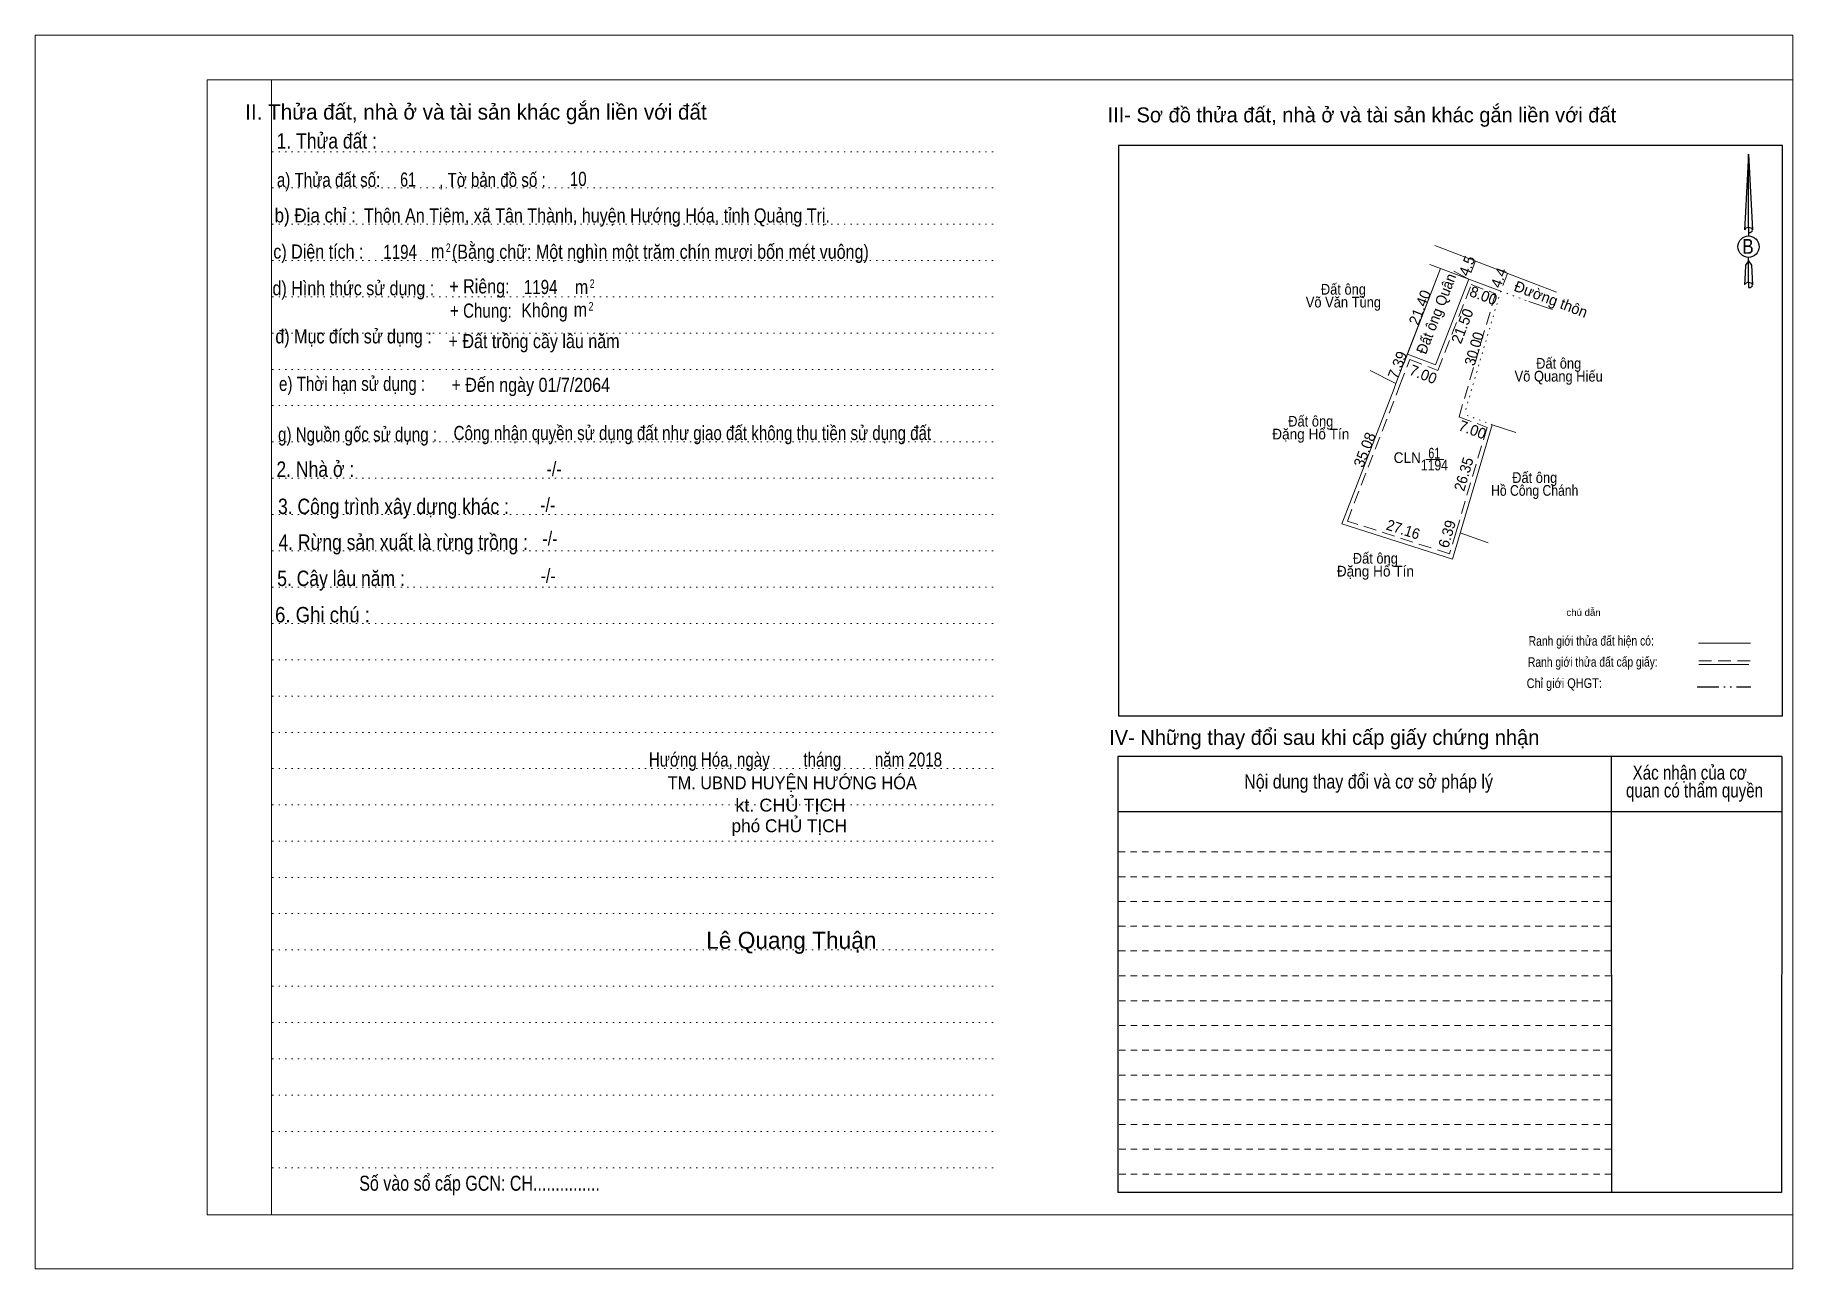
# Model space of a CAD drawing. Header units: metres. Extents: x 539054 to 540112, y 1836198 to 1836494.
# Drawn here: x 539484.2 to 539894.7, y 1836197.8 to 1836485.8 of the extents above; entities that cross this region are included whole.
import ezdxf
from ezdxf.enums import TextEntityAlignment as Align

# ---------------------------------------------------------------- set-up
doc = ezdxf.new("R2010")
doc.units = ezdxf.units.M
for name, pattern in [('DASH_DOUBLE_DOT', [9.2, 5, -1.2, 0.3, -1.2, 0.3, -1.2]), ('DOTTED', [1.5, 0.3, -1.2]), ('MEDIUM_DASHED', [4.5, 3, -1.5]), ('SHORT_DASHED', [2.7, 1.5, -1.2])]:
    doc.linetypes.add(name, pattern=pattern)
for name, color, linetype, lineweight in [('1', 7, 'DOTTED', 13), ('2', 7, 'SHORT_DASHED', 13), ('28', 7, 'Continuous', 25), ('5', 7, 'Continuous', 13), ('63', 7, 'Continuous', 13)]:
    doc.layers.add(name, color=color, linetype=linetype, lineweight=lineweight)
for name, color, linetype in [('18', 7, 'Continuous'), ('3', 7, 'Continuous'), ('4', 7, 'Continuous')]:
    doc.layers.add(name, color=color, linetype=linetype)

msp = doc.modelspace()

# ---------------------------------------------------------------- texts
at = {"layer": '18'}
for s, height, p in [('II. Thửa đất, nhà ở và tài sản khác gắn liền với đất', 3.6, (539587.17, 1836466.1)), ('phó CHỦ TỊCH', 3, (539660.33, 1836299.76)), ('Lê Quang Thuận', 3.96, (539660.805, 1836272.54))]:
    msp.add_text(s, height=height, dxfattribs=at).set_placement(p, align=Align.CENTER)
for s, height, width, p in [('1. Thửa đất :', 3.6, 0.85, (539552.345, 1836459.34)), ('a) Thửa đất số:              , Tờ bản đồ số : ', 3.3, 0.8, (539572.565, 1836450.38)), ('10', 3.3, 0.8, (539611.05, 1836450.62)), ('b) Địa chỉ : ', 3.3, 0.9, (539550.19, 1836442.1)), (' Thôn An Tiêm, xã Tân Thành, huyện Hướng Hóa, tỉnh Quảng Trị.', 3.3, 0.85, (539614.9, 1836442.08)), ('(Bằng chữ: Một nghìn một trăm chín mươi bốn mét vuông)', 3.3, 0.85, (539630.23, 1836433.62)), ('c) Diện tích :                                                   ', 3.3, 0.85, (539576.96, 1836433.66)), ('1194', 3.3, 0.8, (539569.47, 1836433.58)), (' m', 3.3, 0.85, (539577.705, 1836433.74)), ('2', 2, 0.75, (539580.705, 1836435.18)), ('d) Hình thức sử dụng :', 3.3, 0.85, (539558.545, 1836425.1)), ('+ Riêng: ', 3.3, 0.85, (539588.505, 1836425.54)), ('1194', 3.3, 0.8, (539602.29, 1836425.38)), (' m', 3.3, 0.85, (539611.305, 1836425.38)), ('2', 2, 0.75, (539614.305, 1836426.82)), ('       + Chung:', 3.3, 0.8, (539584.905, 1836419.86)), ('Không', 3.3, 0.85, (539603.16, 1836419.94)), (' m', 3.3, 0.85, (539611.025, 1836420.1)), ('2', 2, 0.75, (539614.045, 1836421.54)), ('đ) Mục đích sử dụng :', 3.3, 0.85, (539558.585, 1836413.86)), ('e) Thời hạn sử dụng :', 3.3, 0.8, (539558.25, 1836402.78)), ('+ Đến ngày 01/7/2064', 3.3, 0.85, (539599.965, 1836402.54)), ('g) Nguồn gốc sử dụng :', 3.3, 0.8, (539559.525, 1836390.98)), ('2. Nhà ở :', 3.6, 0.85, (539549.665, 1836382.7)), ('3. Công trình xây dựng khác :', 3.6, 0.85, (539567.91, 1836374.02)), ('4. Rừng sản xuất là rừng trồng :', 3.6, 0.85, (539570.185, 1836365.66)), ('5. Cây lâu năm :', 3.6, 0.85, (539555.66, 1836357.22)), ('6. Ghi chú :', 3.6, 0.9, (539551.345, 1836348.74)), ('Hướng Hóa, ngày        tháng        năm 2018', 3.3, 0.8, (539661.775, 1836315.06)), ('TM. UBND HUYỆN HƯỚNG HÓA', 3, 0.95, (539661.02, 1836309.78)), ('kt. CHỦ TỊCH', 3, 1.05, (539660.6, 1836304.58)), ('Số vào sổ cấp GCN: CH...............', 3.5, 0.8, (539588.01, 1836216.06))]:
    msp.add_text(s, height=height, dxfattribs=dict(at, width=width)).set_placement(p, align=Align.CENTER)
at = {"layer": '28'}
for s, height, width, p in [('B', 3.456, 0.85, (539884.185, 1836434.78)), ('-/-', 3.3, 0.85, (539605.405, 1836382.9)), ('-/-', 3.3, 0.85, (539603.925, 1836374.54)), ('-/-', 3.3, 0.85, (539604.445, 1836366.66)), ('-/-', 3.3, 0.85, (539604.025, 1836357.98)), ('Xác nhận của cơ', 3.3, 0.8, (539870.57, 1836312.02)), ('Nội dung thay đổi và cơ sở pháp lý', 3.3, 0.85, (539795.59, 1836309.94)), (' quan có thẩm quyền', 3.3, 0.8, (539871.2, 1836307.86))]:
    msp.add_text(s, height=height, dxfattribs=dict(at, width=width)).set_placement(p, align=Align.CENTER)
at = {"layer": '28', "width": 0.8}
msp.add_text('Ranh giới thửa đất hiện có:', height=2.256, rotation=0.135, dxfattribs=at).set_placement((539847.582, 1836343.295), align=Align.CENTER)
at = {"layer": '28'}
msp.add_text('IV- Những thay đổi sau khi cấp giấy chứng nhận', height=3.5, dxfattribs=at).set_placement((539785.24, 1836320.14), align=Align.CENTER)
at = {"layer": '3'}
for s, width, p in [('+ Đất trồng cây lâu năm', 0.85, (539600.74, 1836412.76)), ('Công nhận quyền sử dụng đất như giao đất không thu tiền sử dụng đất', 0.8, (539637.705, 1836391.3))]:
    msp.add_text(s, height=3.3, dxfattribs=dict(at, width=width)).set_placement(p, align=Align.CENTER)
at = {"layer": '4', "width": 0.75}
msp.add_text('61', height=3.3, dxfattribs=at).set_placement((539571.32, 1836450.46), align=Align.CENTER)
at = {"layer": '5', "width": 1.05}
msp.add_text('chú dẫn', height=1.6, dxfattribs=at).set_placement((539845.775, 1836350.26), align=Align.CENTER)
at = {"layer": '63'}
msp.add_text('III- Sơ đồ thửa đất, nhà ở và tài sản khác gắn liền với đất', height=3.5, dxfattribs=at).set_placement((539794.02, 1836465.46), align=Align.CENTER)
for s, rotation, p in [('4.5', 69.563, (539819.733, 1836431.544)), ('4.4', 69.55, (539827.169, 1836428.763)), ('21.40', 68.82, (539808.717, 1836421.798)), ('8.00', 339.57, (539821.974, 1836423.845)), ('Đường thôn', 339.089, (539837.729, 1836423.008)), ('21.50', 68.817, (539818.637, 1836417.458)), ('7.39', 68.745, (539803.499, 1836408.367)), ('7.00', 338.639, (539807.895, 1836405.477)), ('35.08', 68.811, (539795.832, 1836388.578)), ('7.00', 339.597, (539819.414, 1836392.537)), ('6.39', 73.464, (539815.111, 1836369.024))]:
    msp.add_text(s, height=2.5, rotation=rotation, dxfattribs=at).set_placement(p, align=Align.CENTER)
for s, height, rotation, width, p in [('Đất ông Quân', 2.5, 68.817, 0.95, (539812.539, 1836420.353)), ('30.00', 2.5, 73.485, 0.95, (539821.427, 1836412.255)), ('26.35', 2.5, 73.484, 0.95, (539819.005, 1836382.985)), ('27.16', 2.5, 342.226, 0.95, (539803.293, 1836369.241)), ('Ranh giới thửa đất cấp giấy:', 2.246, 0.135, 0.8, (539847.952, 1836338.376)), ('Chỉ giới QHGT:', 2.246, 0.135, 0.85, (539841.282, 1836333.421))]:
    msp.add_text(s, height=height, rotation=rotation, dxfattribs=dict(at, width=width)).set_placement(p, align=Align.CENTER)
for s, width, p in [('Đất ông', 0.9, (539789.71, 1836425.25)), ('Võ Văn Tùng', 0.9, (539789.71, 1836422.25)), ('Đất ông', 0.9, (539839.98, 1836407.96)), ('Võ Quang Hiếu', 0.9, (539839.975, 1836404.96)), ('Đất ông', 0.9, (539782.09, 1836394.45)), ('Đặng Hổ Tín', 0.95, (539782.095, 1836391.45)), ('CLN', 0.95, (539804.625, 1836385.94)), ('61', 0.75, (539810.935, 1836386.99)), ('1194', 0.85, (539810.965, 1836384.22)), ('Đất ông', 0.9, (539834.38, 1836381.29)), ('Hồ Công Chánh', 0.85, (539834.38, 1836378.29)), ('Đất ông', 0.9, (539797.17, 1836362.44)), ('Đặng Hổ Tín', 0.95, (539797.175, 1836359.44))]:
    msp.add_text(s, height=2.5, dxfattribs=dict(at, width=width)).set_placement(p, align=Align.CENTER)

# ---------------------------------------------------------------- linework, layer by layer
at = {"layer": '1', "linetype": 'Continuous'}
for p, q in [((539524.45, 1836475.42), (539894.65, 1836475.42)), ((539524.45, 1836475.42), (539524.45, 1836210.42)), ((539894.65, 1836475.42), (539894.65, 1836208.22)), ((539524.45, 1836210.42), (539894.65, 1836210.42))]:
    msp.add_line(p, q, dxfattribs=at)
at = {"layer": '1'}
for p, q in [((539539.45, 1836475.42), (539539.45, 1836210.42)), ((539539.61, 1836458.62), (539708.69, 1836458.62)), ((539539.61, 1836450.14), (539708.69, 1836450.14)), ((539539.61, 1836441.7), (539708.69, 1836441.7)), ((539539.61, 1836433.22), (539708.69, 1836433.22)), ((539539.61, 1836424.74), (539708.69, 1836424.74)), ((539539.61, 1836416.26), (539708.69, 1836416.26)), ((539539.61, 1836407.78), (539708.69, 1836407.78)), ((539539.61, 1836399.34), (539708.69, 1836399.34)), ((539539.61, 1836390.86), (539708.69, 1836390.86)), ((539539.61, 1836382.38), (539708.69, 1836382.38)), ((539539.61, 1836373.9), (539708.69, 1836373.9)), ((539539.61, 1836365.46), (539708.69, 1836365.46)), ((539539.61, 1836356.98), (539708.69, 1836356.98)), ((539539.61, 1836348.5), (539708.69, 1836348.5)), ((539539.61, 1836340.02), (539708.69, 1836340.02)), ((539539.61, 1836331.54), (539708.69, 1836331.54)), ((539539.61, 1836323.06), (539708.69, 1836323.06)), ((539539.61, 1836314.62), (539708.69, 1836314.62)), ((539539.61, 1836306.14), (539708.69, 1836306.14)), ((539539.61, 1836297.66), (539708.69, 1836297.66)), ((539539.61, 1836289.18), (539708.69, 1836289.18)), ((539539.61, 1836280.74), (539708.69, 1836280.74)), ((539539.61, 1836272.26), (539708.69, 1836272.26)), ((539539.61, 1836263.78), (539708.69, 1836263.78)), ((539539.61, 1836255.3), (539708.69, 1836255.3)), ((539539.61, 1836246.82), (539708.69, 1836246.82)), ((539539.61, 1836238.38), (539708.69, 1836238.38)), ((539539.61, 1836229.9), (539708.69, 1836229.9)), ((539539.61, 1836221.42), (539708.69, 1836221.42))]:
    msp.add_line(p, q, dxfattribs=at)
at = {"layer": '1', "linetype": 'Continuous'}
for points in [[(539484.25, 1836197.82), (539894.65, 1836197.82), (539894.65, 1836485.82), (539484.25, 1836485.82)], [(539539.45, 1836475.42), (539894.65, 1836475.42), (539894.65, 1836210.42), (539539.45, 1836210.42)]]:
    msp.add_lwpolyline(points, close=True, dxfattribs=at)
at = {"layer": '2'}
for p, q in [((539852.21, 1836289.34), (539737.05, 1836289.34)), ((539852.21, 1836283.58), (539737.05, 1836283.58)), ((539852.21, 1836277.78), (539737.05, 1836277.78)), ((539852.21, 1836272.02), (539737.05, 1836272.02)), ((539852.23, 1836266.22), (539737.05, 1836266.22)), ((539852.25, 1836260.42), (539737.05, 1836260.42)), ((539852.25, 1836254.66), (539737.05, 1836254.66)), ((539852.25, 1836248.86), (539737.05, 1836248.86)), ((539852.25, 1836243.06), (539737.05, 1836243.06)), ((539852.27, 1836237.3), (539737.05, 1836237.3)), ((539852.27, 1836231.5), (539737.05, 1836231.5)), ((539852.29, 1836225.74), (539737.05, 1836225.74)), ((539852.29, 1836219.94), (539737.05, 1836219.94))]:
    msp.add_line(p, q, dxfattribs=at)
at = {"layer": '28'}
for p, q in [((539892.25, 1836460.1), (539737.19, 1836460.1)), ((539884.27, 1836458.02), (539885.21, 1836440.34)), ((539884.27, 1836458.02), (539885.21, 1836440.34)), ((539884.27, 1836458.02), (539885.21, 1836440.34)), ((539883.51, 1836443.1), (539883.37, 1836440.38)), ((539884.27, 1836440.94), (539884.27, 1836440.26)), ((539884.27, 1836440.26), (539884.27, 1836439.74)), ((539884.27, 1836439.74), (539884.27, 1836439.06)), ((539884.27, 1836439.74), (539884.27, 1836439.06)), ((539884.27, 1836439.74), (539884.27, 1836439.06)), ((539885.21, 1836440.34), (539885.21, 1836440.38)), ((539884.27, 1836433.1), (539884.27, 1836433.9)), ((539884.27, 1836433.1), (539884.27, 1836433.9)), ((539884.27, 1836433.1), (539884.27, 1836433.9)), ((539884.27, 1836433.1), (539884.97, 1836432.14)), ((539884.27, 1836433.1), (539884.97, 1836432.14)), ((539884.27, 1836433.1), (539884.97, 1836432.14)), ((539884.97, 1836432.14), (539885.21, 1836427.5)), ((539884.97, 1836432.14), (539885.21, 1836427.5)), ((539884.97, 1836432.14), (539885.21, 1836427.5)), ((539884.27, 1836428.1), (539884.27, 1836427.42)), ((539884.27, 1836427.42), (539884.27, 1836426.9)), ((539885.21, 1836427.5), (539885.21, 1836427.54)), ((539852.21, 1836317.42), (539852.29, 1836215.66)), ((539892.09, 1836317.42), (539892.01, 1836215.66)), ((539892.07, 1836304.5), (539737.05, 1836304.5)), ((539892.01, 1836215.66), (539737.05, 1836215.66))]:
    msp.add_line(p, q, dxfattribs=at)
at = {"layer": '28', "lineweight": 13}
msp.add_line((539872.61, 1836343.86), (539884.79, 1836343.86), dxfattribs=at)
at = {"layer": '28', "linetype": 'MEDIUM_DASHED', "lineweight": 13}
msp.add_line((539872.69, 1836339.78), (539884.69, 1836339.78), dxfattribs=at)
at = {"layer": '28', "linetype": 'SHORT_DASHED', "lineweight": 13}
msp.add_line((539852.19, 1836295.14), (539737.05, 1836295.14), dxfattribs=at)
at = {"layer": '28'}
for points in [[(539884.27, 1836440.94), (539884.27, 1836458.02), (539883.51, 1836443.1)], [(539884.27, 1836428.1), (539884.27, 1836433.1), (539883.61, 1836432.14), (539883.51, 1836430.26), (539883.37, 1836427.54)], [(539892.09, 1836317.42), (539737.05, 1836317.42), (539737.05, 1836215.66)]]:
    msp.add_lwpolyline(points, dxfattribs=at)
msp.add_ellipse((539884.302, 1836436.439), major_axis=(0, 2.516), ratio=0.983453, dxfattribs=at)
for centre, start_param, end_param in [((539884.303, 1836440.316), 1.5707963, 3.074452), ((539884.303, 1836440.316), 0.0671406, 1.5707963), ((539884.303, 1836440.316), 4.712389, 6.2831853), ((539884.303, 1836427.475), 2.4910694, 3.0742784), ((539884.303, 1836427.475), 1.5707963, 2.4910694), ((539884.303, 1836427.475), 0.0671406, 1.5707963), ((539884.303, 1836427.475), 4.712389, 6.2831853)]:
    msp.add_ellipse(centre, major_axis=(0.907, 0), ratio=0.655448, start_param=start_param, end_param=end_param, dxfattribs=at)
at = {"layer": '5', "linetype": 'DOTTED'}
msp.add_line((539539.45, 1836475.42), (539539.45, 1836210.42), dxfattribs=at)
at = {"layer": '63', "lineweight": 25}
for p, q in [((539737.19, 1836460.1), (539737.19, 1836326.82)), ((539892.25, 1836326.82), (539892.25, 1836460.1)), ((539892.25, 1836326.82), (539737.19, 1836326.82))]:
    msp.add_line(p, q, dxfattribs=at)
at = {"layer": '63'}
for p, q in [((539839.48, 1836425.82), (539811.03, 1836436.69)), ((539839.48, 1836425.82), (539811.03, 1836436.69)), ((539804.67, 1836411.37), (539812.4, 1836431.32)), ((539804.67, 1836411.37), (539812.4, 1836431.32)), ((539809.91, 1836432.25), (539818.96, 1836428.87)), ((539812.4, 1836431.32), (539826.45, 1836426.08)), ((539815.47, 1836430.73), (539818.96, 1836428.87)), ((539816.18, 1836430.35), (539818.96, 1836428.87)), ((539816.18, 1836430.35), (539818.96, 1836428.87)), ((539816.18, 1836430.35), (539818.96, 1836428.87)), ((539816.18, 1836430.35), (539818.96, 1836428.87)), ((539811.19, 1836408.82), (539818.96, 1836428.87)), ((539811.19, 1836408.82), (539818.96, 1836428.87)), ((539833.01, 1836423.63), (539838.56, 1836421.79)), ((539804.67, 1836411.37), (539803.82, 1836409.19)), ((539804.67, 1836411.37), (539803.82, 1836409.19)), ((539804.67, 1836411.37), (539811.19, 1836408.82)), ((539804.67, 1836411.37), (539811.19, 1836408.82)), ((539801.99, 1836404.48), (539795.97, 1836407.52)), ((539789.31, 1836371.77), (539801.55, 1836403.35)), ((539815.17, 1836363.48), (539824.48, 1836394.87)), ((539824.48, 1836394.87), (539829.97, 1836393.1)), ((539808.98, 1836386.75), (539813.13, 1836386.75)), ((539815.17, 1836363.48), (539789.31, 1836371.77)), ((539816.99, 1836369.61), (539823.49, 1836367.31)), ((539872.69, 1836338.9), (539884.41, 1836338.9)), ((539872.69, 1836338.9), (539884.41, 1836338.9))]:
    msp.add_line(p, q, dxfattribs=at)
at = {"layer": '63', "linetype": 'MEDIUM_DASHED'}
for p, q in [((539820.54, 1836433.11), (539818.96, 1836428.87)), ((539827.99, 1836430.21), (539826.45, 1836426.08))]:
    msp.add_line(p, q, dxfattribs=at)
at = {"layer": '63', "linetype": 'DOTTED'}
for p, q in [((539826.45, 1836426.08), (539817.92, 1836397.31)), ((539826.45, 1836426.08), (539833.01, 1836423.63)), ((539824.48, 1836394.87), (539817.92, 1836397.31))]:
    msp.add_line(p, q, dxfattribs=at)
at = {"layer": '63', "linetype": 'DASH_DOUBLE_DOT', "lineweight": 25}
msp.add_line((539872.33, 1836333.68), (539884.81, 1836333.68), dxfattribs=at)
at = {"layer": '63'}
msp.add_lwpolyline([(539801.55, 1836403.35), (539801.99, 1836404.48), (539812.4, 1836431.32)], dxfattribs=at)
at = {"layer": '63', "linetype": 'MEDIUM_DASHED'}
msp.add_lwpolyline([(539819.54, 1836427.59), (539825.23, 1836425.47), (539816.7, 1836396.7), (539823.26, 1836394.26), (539816.03, 1836369.89), (539814.5, 1836364.74), (539790.63, 1836372.4), (539802.92, 1836404.12), (539805.24, 1836410.07), (539811.76, 1836407.52)], close=True, dxfattribs=at)

msp.set_redraw_order([(e.dxf.handle, doc.entitydb.next_handle()) for e in msp.query("TEXT MTEXT ATTDEF DIMENSION ARC_DIMENSION")])  # texts and dimensions are drawn at this point

doc.saveas('drawing.dxf')
